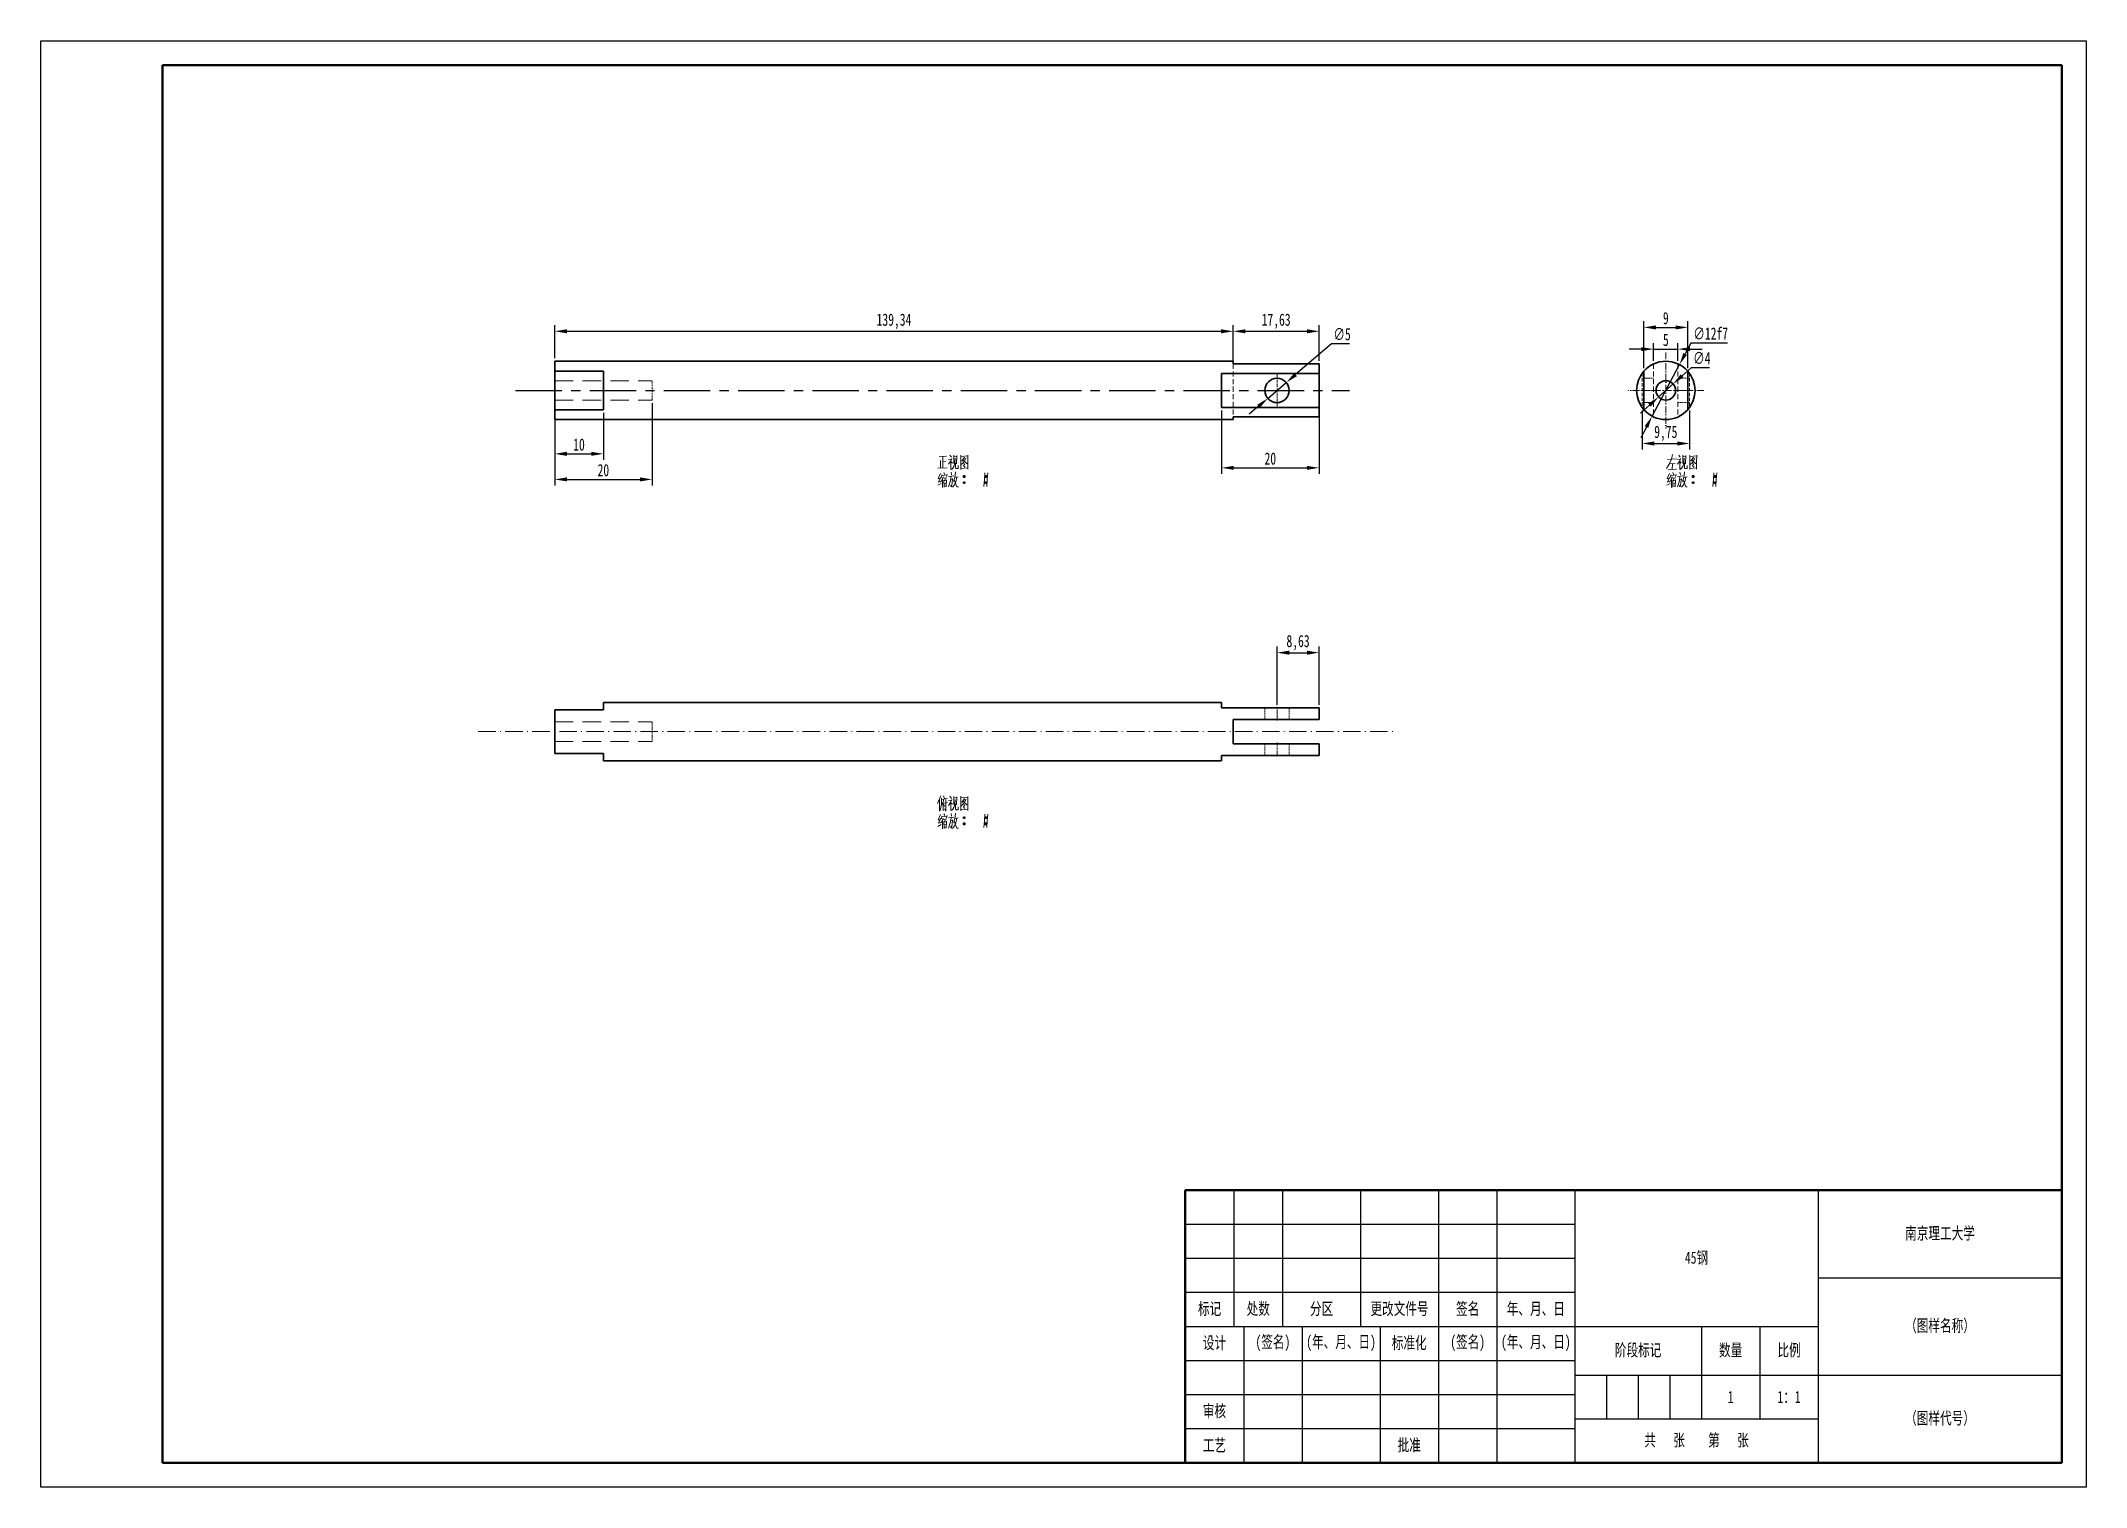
# Model space of a CAD drawing. Header units: millimetres. Extents: x 1050 to 2021, y 766 to 1186.
# Drawn here: x 1050 to 1470, y 765.6 to 1062.6 of the extents above; entities that cross this region are included whole.
import ezdxf

# ---------------------------------------------------------------- set-up
doc = ezdxf.new("R2010")
doc.units = ezdxf.units.MM
doc.header["$LTSCALE"] = 0.3
for name, pattern in [('CENTER', [50.8, 31.75, -6.35, 6.35, -6.35]), ('DASHDOT', [18.5, 12, -3, 0.5, -3]), ('DASHED', [19.05, 12.7, -6.35])]:
    doc.linetypes.add(name, pattern=pattern)
for name, color, linetype, lineweight in [('尺寸线', 3, 'Continuous', 25), ('粗实线', 7, 'Continuous', 50), ('细实线', 7, 'Continuous', 25), ('细文本', 7, 'Continuous', 25), ('细点画线', 1, 'CENTER', 25), ('虚线', 2, 'DASHED', 25)]:
    doc.layers.add(name, color=color, linetype=linetype, lineweight=lineweight)
doc.styles.add('NUT Standard', font='simfang.ttf', dxfattribs={"width": 0.7, "height": 2.5})
doc.dimstyles.new('NUT Standard', dxfattribs={"dimtxt": 2.5, "dimasz": 2.5, "dimexe": 1.25, "dimexo": 0.625, "dimtad": 1, "dimtoh": 1, "dimtxsty": 'NUT Standard', "dimcen": 2.5, "dimadec": 0, "dimazin": 0, "dimtfac": 1, "dimtmove": 0, "dimatfit": 3, "dimfxl": 1, "dimarcsym": 0})

msp = doc.modelspace()

# ---------------------------------------------------------------- texts
at = {"layer": '粗实线', "char_height": 2.5, "attachment_point": 5, "style": 'NUT Standard'}
for s, insert in [('\\pxqc;{\\fFangSong|b0|i0|c134|p49;1}', (1397.042, 784.119)), ('\\pxqc;{\\fFangSong|b0|i0|c134|p49;1：1}', (1409.042, 784.119))]:
    msp.add_mtext_dynamic_manual_height_columns(s, width=12, gutter_width=12.5, heights=[0], dxfattribs=dict(at, insert=insert))
at = {"layer": '细文本', "char_height": 2.5, "attachment_point": 5, "style": 'NUT Standard'}
for s, insert, width in [('{\\fFangSong|b0|i0|c134|p49;南京理工大学}', (1440.042, 817.619), 50), ('45钢', (1390.042, 812.619), 50), ('标记', (1290.042, 802.119), 10), ('处数', (1300.042, 802.119), 10), ('分区', (1313.042, 802.119), 16), ('更改文件号', (1329.042, 802.119), 16), ('签名', (1343.042, 802.119), 12), ('年、月、日', (1357.042, 802.119), 16), ('（图样名称）', (1440.042, 798.619), 50), ('设计', (1291.042, 795.119), 12), ('(签名)', (1303.042, 795.119), 12), ('(年、月、日)', (1317.042, 795.119), 16), ('标准化', (1331.042, 795.119), 12), ('(签名)', (1343.042, 795.119), 12), ('(年、月、日)', (1357.042, 795.119), 16), ('阶段标记', (1378.042, 793.619), 26), ('数量', (1397.042, 793.619), 12), ('比例', (1409.042, 793.619), 12), ('审核', (1291.042, 781.119), 12), ('（图样代号）', (1440.042, 779.619), 50), ('工艺', (1291.042, 774.119), 12), ('批准', (1331.042, 774.119), 12), ('共   张    第   张', (1390.042, 775.119), 50)]:
    msp.add_mtext(s, dxfattribs=dict(at, insert=insert, width=width))

# ---------------------------------------------------------------- blocks, each defined once
blk = doc.blocks.new('*D5')
at = {"layer": 'Defpoints', "color": 0, "transparency": 16777216}
for p in [(1294.9, 1002.98), (1155.55, 996.84), (1294.9, 996.84)]:
    blk.add_point(p, dxfattribs=at)
at = {"layer": '尺寸线', "color": 0, "lineweight": -2, "transparency": 16777216}
for p, q in [((1155.55, 997.46), (1155.55, 1004.23)), ((1294.9, 997.46), (1294.9, 1004.23)), ((1158.05, 1002.98), (1292.4, 1002.98))]:
    blk.add_line(p, q, dxfattribs=at)
at = {"layer": '尺寸线', "color": 0, "transparency": 16777216}
for points in [[(1158.05, 1003.4), (1158.05, 1002.57), (1155.55, 1002.98)], [(1292.4, 1003.4), (1292.4, 1002.57), (1294.9, 1002.98)]]:
    blk.add_solid(points, dxfattribs=at)
at = {"layer": '尺寸线', "color": 0, "transparency": 16777216, "insert": (1225.23, 1005.05), "char_height": 2.5, "attachment_point": 5, "style": 'NUT Standard'}
blk.add_mtext('139,34', dxfattribs=at)
blk = doc.blocks.new('*D6')
at = {"layer": 'Defpoints', "color": 0, "transparency": 16777216}
for p in [(1312.52, 1002.98), (1294.9, 996.29), (1312.52, 996.29)]:
    blk.add_point(p, dxfattribs=at)
at = {"layer": '尺寸线', "color": 0, "lineweight": -2, "transparency": 16777216}
for p, q in [((1294.9, 996.92), (1294.9, 1004.23)), ((1312.52, 996.92), (1312.52, 1004.23)), ((1297.4, 1002.98), (1310.02, 1002.98))]:
    blk.add_line(p, q, dxfattribs=at)
at = {"layer": '尺寸线', "color": 0, "transparency": 16777216}
for points in [[(1297.4, 1003.4), (1297.4, 1002.56), (1294.9, 1002.98)], [(1310.02, 1003.4), (1310.02, 1002.56), (1312.52, 1002.98)]]:
    blk.add_solid(points, dxfattribs=at)
at = {"layer": '尺寸线', "color": 0, "transparency": 16777216, "insert": (1303.71, 1005.05), "char_height": 2.5, "attachment_point": 5, "style": 'NUT Standard'}
blk.add_mtext('17,63', dxfattribs=at)
blk = doc.blocks.new('*D7')
at = {"layer": 'Defpoints', "color": 0, "transparency": 16777216}
for p in [(1386.54, 996.14), (1380.92, 985.53)]:
    blk.add_point(p, dxfattribs=at)
at = {"layer": '尺寸线', "color": 0, "lineweight": -2, "transparency": 16777216}
for p, q in [((1388.88, 1000.56), (1387.71, 998.35)), ((1396.4, 1000.56), (1388.88, 1000.56)), ((1380.92, 985.53), (1386.54, 996.14)), ((1379.75, 983.32), (1378.59, 981.11))]:
    blk.add_line(p, q, dxfattribs=at)
at = {"layer": '尺寸线', "color": 0, "transparency": 16777216}
for points in [[(1387.34, 998.54), (1388.08, 998.15), (1386.54, 996.14)], [(1379.39, 983.52), (1380.12, 983.13), (1380.92, 985.53)]]:
    blk.add_solid(points, dxfattribs=at)
at = {"layer": '尺寸线', "color": 0, "transparency": 16777216, "insert": (1392.95, 1002.52), "char_height": 2.5, "attachment_point": 5, "style": 'NUT Standard'}
blk.add_mtext('∅12f7', dxfattribs=at)
blk = doc.blocks.new('*D8')
at = {"layer": 'Defpoints', "color": 0, "transparency": 16777216}
for p in [(1385.22, 992.17), (1382.24, 989.5)]:
    blk.add_point(p, dxfattribs=at)
at = {"layer": '尺寸线', "color": 0, "lineweight": -2, "transparency": 16777216}
for p, q in [((1388.95, 995.51), (1387.08, 993.84)), ((1392.69, 995.51), (1388.95, 995.51)), ((1382.24, 989.5), (1385.22, 992.17)), ((1380.38, 987.83), (1378.52, 986.17))]:
    blk.add_line(p, q, dxfattribs=at)
at = {"layer": '尺寸线', "color": 0, "transparency": 16777216}
for points in [[(1386.81, 994.15), (1387.36, 993.53), (1385.22, 992.17)], [(1380.1, 988.14), (1380.66, 987.52), (1382.24, 989.5)]]:
    blk.add_solid(points, dxfattribs=at)
at = {"layer": '尺寸线', "color": 0, "transparency": 16777216, "insert": (1391.13, 997.47), "char_height": 2.5, "attachment_point": 5, "style": 'NUT Standard'}
blk.add_mtext('∅4', dxfattribs=at)
blk = doc.blocks.new('*D9')
at = {"layer": 'Defpoints', "color": 0, "transparency": 16777216}
for p in [(1305.8, 992.46), (1302, 989.21)]:
    blk.add_point(p, dxfattribs=at)
at = {"layer": '尺寸线', "color": 0, "lineweight": -2, "transparency": 16777216}
for p, q in [((1315.1, 1000.41), (1307.7, 994.09)), ((1318.77, 1000.41), (1315.1, 1000.41)), ((1302, 989.21), (1305.8, 992.46)), ((1300.1, 987.59), (1298.2, 985.96))]:
    blk.add_line(p, q, dxfattribs=at)
at = {"layer": '尺寸线', "color": 0, "transparency": 16777216}
for points in [[(1307.43, 994.4), (1307.97, 993.77), (1305.8, 992.46)], [(1299.83, 987.9), (1300.37, 987.27), (1302, 989.21)]]:
    blk.add_solid(points, dxfattribs=at)
at = {"layer": '尺寸线', "color": 0, "transparency": 16777216, "insert": (1317.25, 1002.37), "char_height": 2.5, "attachment_point": 5, "style": 'NUT Standard'}
blk.add_mtext('∅5', dxfattribs=at)
blk = doc.blocks.new('*D10')
at = {"layer": 'Defpoints', "color": 0, "transparency": 16777216}
for p in [(1381.23, 996.29), (1386.23, 999.32), (1386.23, 996.29)]:
    blk.add_point(p, dxfattribs=at)
at = {"layer": '尺寸线', "color": 0, "lineweight": -2, "transparency": 16777216}
for p, q in [((1381.23, 996.92), (1381.23, 1000.57)), ((1386.23, 996.92), (1386.23, 1000.57)), ((1378.73, 999.32), (1376.23, 999.32)), ((1381.23, 999.32), (1386.23, 999.32)), ((1388.73, 999.32), (1391.23, 999.32))]:
    blk.add_line(p, q, dxfattribs=at)
at = {"layer": '尺寸线', "color": 0, "transparency": 16777216}
for points in [[(1378.73, 999.73), (1378.73, 998.9), (1381.23, 999.32)], [(1388.73, 999.73), (1388.73, 998.9), (1386.23, 999.32)]]:
    blk.add_solid(points, dxfattribs=at)
at = {"layer": '尺寸线', "color": 0, "transparency": 16777216, "insert": (1383.73, 1001.21), "char_height": 2.5, "attachment_point": 5, "style": 'NUT Standard'}
blk.add_mtext('5', dxfattribs=at)
blk = doc.blocks.new('*D11')
at = {"layer": 'Defpoints', "color": 0, "transparency": 16777216}
for p in [(1388.23, 1003.78), (1379.23, 994.8), (1388.23, 994.8)]:
    blk.add_point(p, dxfattribs=at)
at = {"layer": '尺寸线', "color": 0, "lineweight": -2, "transparency": 16777216}
for p, q in [((1379.23, 995.43), (1379.23, 1005.03)), ((1388.23, 995.43), (1388.23, 1005.03)), ((1381.73, 1003.78), (1385.73, 1003.78))]:
    blk.add_line(p, q, dxfattribs=at)
at = {"layer": '尺寸线', "color": 0, "transparency": 16777216}
for points in [[(1381.73, 1004.19), (1381.73, 1003.36), (1379.23, 1003.78)], [(1385.73, 1004.19), (1385.73, 1003.36), (1388.23, 1003.78)]]:
    blk.add_solid(points, dxfattribs=at)
at = {"layer": '尺寸线', "color": 0, "transparency": 16777216, "insert": (1383.73, 1005.67), "char_height": 2.5, "attachment_point": 5, "style": 'NUT Standard'}
blk.add_mtext('9', dxfattribs=at)
blk = doc.blocks.new('*D12')
at = {"layer": 'Defpoints', "color": 0, "transparency": 16777216}
for p in [(1378.86, 987.34), (1388.61, 987.34), (1388.61, 979.94)]:
    blk.add_point(p, dxfattribs=at)
at = {"layer": '尺寸线', "color": 0, "lineweight": -2, "transparency": 16777216}
for p, q in [((1378.86, 986.71), (1378.86, 978.69)), ((1388.61, 986.71), (1388.61, 978.69)), ((1381.36, 979.94), (1386.11, 979.94))]:
    blk.add_line(p, q, dxfattribs=at)
at = {"layer": '尺寸线', "color": 0, "transparency": 16777216}
for points in [[(1381.36, 980.36), (1381.36, 979.52), (1378.86, 979.94)], [(1386.11, 980.36), (1386.11, 979.52), (1388.61, 979.94)]]:
    blk.add_solid(points, dxfattribs=at)
at = {"layer": '尺寸线', "color": 0, "transparency": 16777216, "insert": (1383.73, 982.01), "char_height": 2.5, "attachment_point": 5, "style": 'NUT Standard'}
blk.add_mtext('9,75', dxfattribs=at)
blk = doc.blocks.new('*D13')
at = {"layer": 'Defpoints', "color": 0, "transparency": 16777216}
for p in [(1155.55, 986.87), (1165.55, 986.87), (1165.55, 977.81)]:
    blk.add_point(p, dxfattribs=at)
at = {"layer": '尺寸线', "color": 0, "lineweight": -2, "transparency": 16777216}
for p, q in [((1155.55, 986.24), (1155.55, 976.56)), ((1165.55, 986.24), (1165.55, 976.56)), ((1158.05, 977.81), (1163.05, 977.81))]:
    blk.add_line(p, q, dxfattribs=at)
at = {"layer": '尺寸线', "color": 0, "transparency": 16777216}
for points in [[(1158.05, 978.23), (1158.05, 977.4), (1155.55, 977.81)], [(1163.05, 978.23), (1163.05, 977.4), (1165.55, 977.81)]]:
    blk.add_solid(points, dxfattribs=at)
at = {"layer": '尺寸线', "color": 0, "transparency": 16777216, "insert": (1160.55, 979.7), "char_height": 2.5, "attachment_point": 5, "style": 'NUT Standard'}
blk.add_mtext('10', dxfattribs=at)
blk = doc.blocks.new('*D14')
at = {"layer": 'Defpoints', "color": 0, "transparency": 16777216}
for p in [(1292.52, 987.34), (1312.52, 987.34), (1312.52, 974.94)]:
    blk.add_point(p, dxfattribs=at)
at = {"layer": '尺寸线', "color": 0, "lineweight": -2, "transparency": 16777216}
for p, q in [((1292.52, 986.71), (1292.52, 973.69)), ((1312.52, 986.71), (1312.52, 973.69)), ((1295.02, 974.94), (1310.02, 974.94))]:
    blk.add_line(p, q, dxfattribs=at)
at = {"layer": '尺寸线', "color": 0, "transparency": 16777216}
for points in [[(1295.02, 975.36), (1295.02, 974.53), (1292.52, 974.94)], [(1310.02, 975.36), (1310.02, 974.53), (1312.52, 974.94)]]:
    blk.add_solid(points, dxfattribs=at)
at = {"layer": '尺寸线', "color": 0, "transparency": 16777216, "insert": (1302.52, 976.83), "char_height": 2.5, "attachment_point": 5, "style": 'NUT Standard'}
blk.add_mtext('20', dxfattribs=at)
blk = doc.blocks.new('*D16')
at = {"layer": 'Defpoints', "color": 0, "transparency": 16777216}
for p in [(1155.55, 988.84), (1175.55, 988.84), (1175.55, 972.56)]:
    blk.add_point(p, dxfattribs=at)
at = {"layer": '尺寸线', "color": 0, "lineweight": -2, "transparency": 16777216}
for p, q in [((1155.55, 988.21), (1155.55, 971.31)), ((1175.55, 988.21), (1175.55, 971.31)), ((1158.05, 972.56), (1173.05, 972.56))]:
    blk.add_line(p, q, dxfattribs=at)
at = {"layer": '尺寸线', "color": 0, "transparency": 16777216}
for points in [[(1158.05, 972.98), (1158.05, 972.15), (1155.55, 972.56)], [(1173.05, 972.98), (1173.05, 972.15), (1175.55, 972.56)]]:
    blk.add_solid(points, dxfattribs=at)
at = {"layer": '尺寸线', "color": 0, "transparency": 16777216, "insert": (1165.55, 974.45), "char_height": 2.5, "attachment_point": 5, "style": 'NUT Standard'}
blk.add_mtext('20', dxfattribs=at)
blk = doc.blocks.new('*D17')
at = {"layer": 'Defpoints', "color": 0, "transparency": 16777216}
for p in [(1312.52, 936.98), (1303.9, 925.64), (1312.52, 925.64)]:
    blk.add_point(p, dxfattribs=at)
at = {"layer": '尺寸线', "color": 0, "lineweight": -2, "transparency": 16777216}
for p, q in [((1303.9, 926.26), (1303.9, 938.23)), ((1306.4, 936.98), (1310.02, 936.98)), ((1312.52, 926.26), (1312.52, 938.23))]:
    blk.add_line(p, q, dxfattribs=at)
at = {"layer": '尺寸线', "color": 0, "transparency": 16777216}
for points in [[(1306.4, 937.4), (1306.4, 936.56), (1303.9, 936.98)], [(1310.02, 937.4), (1310.02, 936.56), (1312.52, 936.98)]]:
    blk.add_solid(points, dxfattribs=at)
at = {"layer": '尺寸线', "color": 0, "transparency": 16777216, "insert": (1308.21, 939.05), "char_height": 2.5, "attachment_point": 5, "style": 'NUT Standard'}
blk.add_mtext('8,63', dxfattribs=at)

# ---------------------------------------------------------------- dimensions: what is measured, and where the dimension line sits
at = {"layer": '尺寸线'}
for p1, p2, distance, picture, middle in [((1155.555, 996.836), (1294.898, 996.836), 6.148, '*D5', (1225.226, 1005.052)), ((1294.89761787, 996.290555624), (1312.52261787, 996.290555624), 6.690936356, '*D6', (1303.71011787, 1005.049349123)), ((1379.232, 994.805), (1388.232, 994.805), 8.973, '*D11', (1383.732, 1005.667)), ((1381.232, 996.291), (1386.232, 996.291), 3.027, '*D10', (1383.732, 1001.207)), ((1155.555, 988.836), (1175.555, 988.836), -16.274, '*D16', (1165.555, 974.451)), ((1292.523, 987.336), (1312.523, 987.336), -12.394, '*D14', (1302.523, 976.831)), ((1378.859, 987.336), (1388.606, 987.336), -7.398, '*D12', (1383.732, 982.007)), ((1155.555, 986.868), (1165.555, 986.868), -9.055, '*D13', (1160.555, 979.702)), ((1303.89761787, 925.637799887), (1312.52261787, 925.637799887), 11.34282826, '*D17', (1308.21011787, 939.048485289))]:
    dim = msp.add_aligned_dim(p1=p1, p2=p2, distance=distance, dimstyle='NUT Standard', dxfattribs=at)
    dim.commit()
    dim.dimension.update_dxf_attribs({"geometry": picture, "text_midpoint": middle})
dim = msp.add_diameter_dim_2p(p1=(1301.998, 989.211), p2=(1305.798, 992.461), dimstyle='NUT Standard', dxfattribs=at)
dim.commit()
dim.dimension.update_dxf_attribs({"geometry": '*D9', "text_midpoint": (1317.249, 1000.414), "dimtype": 163})
dim = msp.add_diameter_dim_2p(p1=(1380.925, 985.534), p2=(1386.54, 996.139), text='<>f7', dimstyle='NUT Standard', dxfattribs=at)
dim.commit()
dim.dimension.update_dxf_attribs({"geometry": '*D7', "text_midpoint": (1392.955, 1002.518)})
dim = msp.add_diameter_dim_2p(p1=(1382.243, 989.502), p2=(1385.222, 992.171), dimstyle='NUT Standard', dxfattribs=at)
dim.commit()
dim.dimension.update_dxf_attribs({"geometry": '*D8', "text_midpoint": (1391.131, 997.467)})

# ---------------------------------------------------------------- linework, layer by layer
for p, q in [((1050.042, 1062.619), (1470.042, 1062.619)), ((1050.042, 765.619), (1050.042, 1062.619)), ((1470.042, 1062.619), (1470.042, 765.619)), ((1470.042, 765.619), (1050.042, 765.619))]:
    msp.add_line(p, q)
at = {"color": 7, "lineweight": 35}
for p, q in [((1155.555, 996.836), (1294.898, 996.836)), ((1155.555, 994.805), (1155.555, 996.836)), ((1294.898, 996.836), (1294.898, 996.291)), ((1312.523, 996.291), (1294.898, 996.291)), ((1312.523, 996.291), (1294.898, 996.291)), ((1312.523, 994.336), (1312.523, 996.291)), ((1155.555, 994.805), (1165.555, 994.805)), ((1155.555, 986.868), (1155.555, 994.805)), ((1165.555, 986.868), (1165.555, 994.805)), ((1292.523, 994.336), (1292.523, 987.336)), ((1312.523, 994.336), (1292.523, 994.336)), ((1312.523, 994.336), (1312.523, 987.336)), ((1379.232, 986.868), (1379.232, 994.805)), ((1388.232, 986.868), (1388.232, 994.805)), ((1312.523, 987.336), (1292.523, 987.336)), ((1312.523, 985.382), (1312.523, 987.336)), ((1155.555, 984.836), (1155.555, 986.868)), ((1155.555, 986.868), (1165.555, 986.868)), ((1155.555, 984.836), (1294.898, 984.836)), ((1294.898, 985.382), (1294.898, 984.836)), ((1312.523, 985.382), (1294.898, 985.382)), ((1155.555, 920.764), (1155.555, 925.264)), ((1155.555, 925.264), (1165.555, 925.264)), ((1165.555, 925.264), (1165.555, 926.764)), ((1165.555, 926.764), (1292.523, 926.764)), ((1292.523, 926.764), (1292.523, 925.638)), ((1312.523, 925.638), (1292.523, 925.638)), ((1312.523, 923.264), (1312.523, 925.638)), ((1155.555, 916.264), (1155.555, 920.764)), ((1294.898, 923.264), (1294.898, 920.764)), ((1312.523, 923.264), (1294.898, 923.264)), ((1294.898, 920.764), (1294.898, 918.264)), ((1155.555, 916.264), (1165.555, 916.264)), ((1165.555, 914.764), (1165.555, 916.264)), ((1292.523, 915.891), (1292.523, 914.764)), ((1312.523, 915.891), (1292.523, 915.891)), ((1312.523, 918.264), (1294.898, 918.264)), ((1312.523, 915.891), (1312.523, 918.264)), ((1165.555, 914.764), (1292.523, 914.764))]:
    msp.add_line(p, q, dxfattribs=at)
at = {"color": 7, "linetype": 'DASHED', "lineweight": 13, "ltscale": 0.25}
for p, q in [((1155.555, 994.805), (1165.555, 994.805)), ((1155.555, 986.868), (1165.555, 986.868))]:
    msp.add_line(p, q, dxfattribs=at)
at = {"color": 7, "linetype": 'DASHED', "lineweight": 13}
for p, q in [((1312.523, 994.336), (1292.523, 994.336)), ((1312.523, 987.336), (1292.523, 987.336))]:
    msp.add_line(p, q, dxfattribs=at)
at = {"color": 7, "linetype": 'DASHED', "lineweight": 13, "ltscale": 0.440625}
msp.add_line((1312.523, 985.382), (1294.898, 985.382), dxfattribs=at)
at = {"color": 7, "lineweight": 13}
for points in [[(1234.214, 974.861), (1236.174, 974.966)], [(1234.494, 977.276), (1235.999, 977.346)], [(1234.774, 976.471), (1234.774, 974.896)], [(1235.264, 977.276), (1235.264, 976.121), (1235.264, 974.931)], [(1235.264, 976.156), (1235.894, 976.226)], [(1237.084, 976.891), (1236.909, 976.401), (1236.419, 975.666)], [(1236.454, 976.681), (1237.014, 976.751)], [(1236.734, 977.556), (1237.014, 977.136)], [(1236.909, 976.401), (1236.909, 974.616)], [(1236.909, 976.226), (1237.224, 975.911)], [(1237.014, 974.616), (1237.294, 974.896)], [(1237.294, 974.896), (1237.539, 975.246)], [(1237.504, 977.521), (1237.504, 975.841)], [(1238.169, 977.346), (1237.504, 977.276)], [(1237.714, 975.876), (1237.539, 975.246)], [(1237.819, 976.926), (1237.714, 975.876)], [(1237.854, 974.896), (1237.854, 975.981)], [(1237.994, 974.791), (1237.854, 974.896)], [(1238.414, 974.791), (1237.994, 974.791)], [(1238.099, 975.771), (1238.169, 977.451)], [(1238.414, 975.421), (1238.414, 974.791)], [(1238.939, 977.556), (1238.939, 976.086), (1238.939, 974.581)], [(1238.939, 977.521), (1238.939, 976.121), (1238.939, 974.721)], [(1240.409, 977.381), (1238.939, 977.241)], [(1238.939, 974.826), (1240.304, 974.931)], [(1239.009, 975.631), (1239.499, 976.051)], [(1239.709, 977.101), (1239.149, 976.296)], [(1239.464, 976.541), (1240.164, 975.806)], [(1239.464, 975.456), (1239.814, 975.071)], [(1239.499, 976.751), (1239.954, 976.821)], [(1239.499, 976.051), (1239.709, 976.331)], [(1239.569, 975.841), (1239.814, 975.561)], [(1239.709, 976.331), (1240.059, 976.961)], [(1240.164, 975.806), (1240.339, 975.841)], [(1240.374, 974.651), (1240.374, 974.756), (1240.304, 974.931)], [(1240.374, 974.756), (1240.374, 976.121), (1240.409, 977.521)], [(1384.432, 975.666), (1383.872, 974.791)], [(1384.082, 976.646), (1385.902, 976.786)], [(1384.187, 974.546), (1385.902, 974.651)], [(1384.887, 976.716), (1384.432, 975.666)], [(1384.572, 975.736), (1385.657, 975.841)], [(1385.097, 977.661), (1384.887, 976.716)], [(1385.097, 975.771), (1385.062, 974.581)], [(1386.777, 976.891), (1386.602, 976.401), (1386.112, 975.666)], [(1386.147, 976.681), (1386.707, 976.751)], [(1386.427, 977.556), (1386.707, 977.136)], [(1386.602, 976.401), (1386.602, 974.616)], [(1386.602, 976.226), (1386.917, 975.911)], [(1386.707, 974.616), (1386.987, 974.896)], [(1386.987, 974.896), (1387.232, 975.246)], [(1387.197, 977.521), (1387.197, 975.841)], [(1387.862, 977.346), (1387.197, 977.276)], [(1387.407, 975.876), (1387.232, 975.246)], [(1387.512, 976.926), (1387.407, 975.876)], [(1387.547, 974.896), (1387.547, 975.981)], [(1387.687, 974.791), (1387.547, 974.896)], [(1388.107, 974.791), (1387.687, 974.791)], [(1387.792, 975.771), (1387.862, 977.451)], [(1388.107, 975.421), (1388.107, 974.791)], [(1388.632, 977.556), (1388.632, 976.086), (1388.632, 974.581)], [(1388.632, 977.521), (1388.632, 976.121), (1388.632, 974.721)], [(1390.102, 977.381), (1388.632, 977.241)], [(1388.632, 974.826), (1389.997, 974.931)], [(1388.702, 975.631), (1389.192, 976.051)], [(1389.402, 977.101), (1388.842, 976.296)], [(1389.157, 976.541), (1389.857, 975.806)], [(1389.157, 975.456), (1389.507, 975.071)], [(1389.192, 976.751), (1389.647, 976.821)], [(1389.192, 976.051), (1389.402, 976.331)], [(1389.262, 975.841), (1389.507, 975.561)], [(1389.402, 976.331), (1389.752, 976.961)], [(1389.857, 975.806), (1390.032, 975.841)], [(1390.067, 974.651), (1390.067, 974.756), (1389.997, 974.931)], [(1390.067, 974.756), (1390.067, 976.121), (1390.102, 977.521)], [(1234.249, 971.361), (1234.949, 971.746)], [(1234.704, 972.796), (1234.284, 972.656)], [(1234.774, 973.811), (1234.319, 972.726)], [(1234.354, 972.026), (1234.879, 972.201)], [(1234.844, 973.041), (1234.389, 972.026)], [(1235.159, 972.516), (1234.844, 972.026)], [(1235.089, 973.496), (1234.984, 972.936)], [(1235.089, 973.356), (1236.139, 973.496)], [(1235.334, 973.076), (1235.159, 972.516)], [(1235.194, 972.586), (1235.194, 970.871)], [(1235.404, 972.796), (1236.104, 972.901)], [(1235.474, 973.986), (1235.649, 973.601)], [(1235.474, 972.376), (1235.509, 970.976)], [(1235.474, 972.271), (1235.999, 972.341)], [(1235.509, 971.711), (1235.894, 971.781)], [(1235.964, 971.221), (1235.544, 971.151)], [(1235.719, 972.831), (1235.649, 972.271)], [(1236.034, 972.446), (1235.964, 971.046)], [(1236.174, 973.601), (1236.034, 973.146)], [(1236.944, 973.216), (1236.839, 972.306), (1236.734, 971.886), (1236.419, 971.011)], [(1236.454, 973.146), (1237.504, 973.286)], [(1237.259, 972.726), (1237.154, 971.886), (1237.014, 971.046), (1236.804, 971.326)], [(1236.874, 972.551), (1237.259, 972.621)], [(1236.944, 974.056), (1237.049, 973.496)], [(1237.644, 971.466), (1237.259, 970.941)], [(1237.644, 972.726), (1237.469, 972.166)], [(1237.574, 972.481), (1238.134, 971.046)], [(1237.784, 973.356), (1237.644, 972.726)], [(1237.924, 972.096), (1237.644, 971.466)], [(1237.714, 972.971), (1238.414, 973.111)], [(1237.854, 974.091), (1237.784, 973.356)], [(1238.134, 973.041), (1237.924, 972.096)], [(1238.134, 971.046), (1238.449, 971.046)], [(1239.464, 973.181), (1239.849, 973.181)], [(1239.464, 971.921), (1239.849, 971.921)], [(1239.499, 973.286), (1239.814, 973.286)], [(1239.499, 973.041), (1239.814, 973.041)], [(1239.499, 972.026), (1239.814, 972.026)], [(1239.499, 971.781), (1239.814, 971.781)], [(1243.909, 973.916), (1243.804, 972.516), (1243.699, 971.116)], [(1243.909, 973.181), (1244.294, 973.181)], [(1243.909, 971.921), (1244.294, 971.921)], [(1243.944, 973.286), (1244.259, 973.286)], [(1243.944, 973.041), (1244.259, 973.041)], [(1243.944, 972.026), (1244.259, 972.026)], [(1243.944, 971.781), (1244.259, 971.781)], [(1244.504, 973.916), (1244.399, 972.516), (1244.294, 971.116)], [(1383.942, 971.361), (1384.642, 971.746)], [(1384.397, 972.796), (1383.977, 972.656)], [(1384.467, 973.811), (1384.012, 972.726)], [(1384.047, 972.026), (1384.572, 972.201)], [(1384.537, 973.041), (1384.082, 972.026)], [(1384.852, 972.516), (1384.537, 972.026)], [(1384.782, 973.496), (1384.677, 972.936)], [(1384.782, 973.356), (1385.832, 973.496)], [(1385.027, 973.076), (1384.852, 972.516)], [(1384.887, 972.586), (1384.887, 970.871)], [(1385.097, 972.796), (1385.797, 972.901)], [(1385.167, 973.986), (1385.342, 973.601)], [(1385.167, 972.376), (1385.202, 970.976)], [(1385.167, 972.271), (1385.692, 972.341)], [(1385.202, 971.711), (1385.587, 971.781)], [(1385.657, 971.221), (1385.237, 971.151)], [(1385.412, 972.831), (1385.342, 972.271)], [(1385.727, 972.446), (1385.657, 971.046)], [(1385.867, 973.601), (1385.727, 973.146)], [(1386.637, 973.216), (1386.532, 972.306), (1386.427, 971.886), (1386.112, 971.011)], [(1386.147, 973.146), (1387.197, 973.286)], [(1386.952, 972.726), (1386.847, 971.886), (1386.707, 971.046), (1386.497, 971.326)], [(1386.567, 972.551), (1386.952, 972.621)], [(1386.637, 974.056), (1386.742, 973.496)], [(1387.337, 971.466), (1386.952, 970.941)], [(1387.337, 972.726), (1387.162, 972.166)], [(1387.267, 972.481), (1387.827, 971.046)], [(1387.477, 973.356), (1387.337, 972.726)], [(1387.617, 972.096), (1387.337, 971.466)], [(1387.407, 972.971), (1388.107, 973.111)], [(1387.547, 974.091), (1387.477, 973.356)], [(1387.827, 973.041), (1387.617, 972.096)], [(1387.827, 971.046), (1388.142, 971.046)], [(1389.157, 973.181), (1389.542, 973.181)], [(1389.157, 971.921), (1389.542, 971.921)], [(1389.192, 973.286), (1389.507, 973.286)], [(1389.192, 973.041), (1389.507, 973.041)], [(1389.192, 972.026), (1389.507, 972.026)], [(1389.192, 971.781), (1389.507, 971.781)], [(1393.602, 973.916), (1393.497, 972.516), (1393.392, 971.116)], [(1393.602, 973.181), (1393.987, 973.181)], [(1393.602, 971.921), (1393.987, 971.921)], [(1393.637, 973.286), (1393.952, 973.286)], [(1393.637, 973.041), (1393.952, 973.041)], [(1393.637, 972.026), (1393.952, 972.026)], [(1393.637, 971.781), (1393.952, 971.781)], [(1394.197, 973.916), (1394.092, 972.516), (1393.987, 971.116)], [(1234.844, 907.589), (1234.144, 905.979)], [(1235.404, 907.554), (1235.614, 907.064)], [(1236.734, 907.484), (1237.014, 907.064)], [(1237.504, 907.449), (1237.504, 905.769)], [(1238.169, 907.274), (1237.504, 907.204)], [(1238.099, 905.699), (1238.169, 907.379)], [(1238.939, 907.484), (1238.939, 906.014), (1238.939, 904.509)], [(1238.939, 907.449), (1238.939, 906.049), (1238.939, 904.649)], [(1240.409, 907.309), (1238.939, 907.169)], [(1240.374, 904.684), (1240.374, 906.049), (1240.409, 907.449)], [(1234.774, 903.739), (1234.319, 902.654)], [(1234.599, 906.924), (1234.599, 905.699), (1234.599, 904.439)], [(1234.879, 905.174), (1234.704, 904.544)], [(1234.984, 905.804), (1234.879, 905.174)], [(1235.019, 907.099), (1234.984, 905.804)], [(1235.089, 903.424), (1234.984, 902.864)], [(1235.019, 906.854), (1236.139, 907.029)], [(1235.299, 906.224), (1235.054, 905.769)], [(1235.089, 903.284), (1236.139, 903.424)], [(1235.334, 903.004), (1235.159, 902.444)], [(1235.404, 906.749), (1235.299, 906.224)], [(1235.299, 906.224), (1235.299, 904.474)], [(1235.404, 906.049), (1236.209, 906.189)], [(1235.474, 905.804), (1235.614, 905.384)], [(1235.474, 903.914), (1235.649, 903.529)], [(1235.859, 904.439), (1235.579, 904.894)], [(1235.859, 906.854), (1235.859, 905.664), (1235.859, 904.439)], [(1236.174, 903.529), (1236.034, 903.074)], [(1237.084, 906.819), (1236.909, 906.329), (1236.419, 905.594)], [(1236.944, 903.144), (1236.839, 902.234), (1236.734, 901.814), (1236.419, 900.939)], [(1236.454, 906.609), (1237.014, 906.679)], [(1236.454, 903.074), (1237.504, 903.214)], [(1236.909, 906.329), (1236.909, 904.544)], [(1236.909, 906.154), (1237.224, 905.839)], [(1236.944, 903.984), (1237.049, 903.424)], [(1237.014, 904.544), (1237.294, 904.824)], [(1237.294, 904.824), (1237.539, 905.174)], [(1237.714, 905.804), (1237.539, 905.174)], [(1237.784, 903.284), (1237.644, 902.654)], [(1237.819, 906.854), (1237.714, 905.804)], [(1237.714, 902.899), (1238.414, 903.039)], [(1237.854, 904.019), (1237.784, 903.284)], [(1237.854, 904.824), (1237.854, 905.909)], [(1237.994, 904.719), (1237.854, 904.824)], [(1238.414, 904.719), (1237.994, 904.719)], [(1238.414, 905.349), (1238.414, 904.719)], [(1238.939, 904.754), (1240.304, 904.859)], [(1239.009, 905.559), (1239.499, 905.979)], [(1239.709, 907.029), (1239.149, 906.224)], [(1239.464, 906.469), (1240.164, 905.734)], [(1239.464, 905.384), (1239.814, 904.999)], [(1239.464, 903.109), (1239.849, 903.109)], [(1239.499, 906.679), (1239.954, 906.749)], [(1239.499, 905.979), (1239.709, 906.259)], [(1239.499, 903.214), (1239.814, 903.214)], [(1239.569, 905.769), (1239.814, 905.489)], [(1239.709, 906.259), (1240.059, 906.889)], [(1240.164, 905.734), (1240.339, 905.769)], [(1240.374, 904.579), (1240.374, 904.684), (1240.304, 904.859)], [(1243.909, 903.844), (1243.804, 902.444), (1243.699, 901.044)], [(1243.909, 903.109), (1244.294, 903.109)], [(1243.944, 903.214), (1244.259, 903.214)], [(1244.504, 903.844), (1244.399, 902.444), (1244.294, 901.044)], [(1234.249, 901.289), (1234.949, 901.674)], [(1234.704, 902.724), (1234.284, 902.584)], [(1234.354, 901.954), (1234.879, 902.129)], [(1234.844, 902.969), (1234.389, 901.954)], [(1235.159, 902.444), (1234.844, 901.954)], [(1235.194, 902.514), (1235.194, 900.799)], [(1235.404, 902.724), (1236.104, 902.829)], [(1235.474, 902.304), (1235.509, 900.904)], [(1235.474, 902.199), (1235.999, 902.269)], [(1235.509, 901.639), (1235.894, 901.709)], [(1235.964, 901.149), (1235.544, 901.079)], [(1235.719, 902.759), (1235.649, 902.199)], [(1236.034, 902.374), (1235.964, 900.974)], [(1237.259, 902.654), (1237.154, 901.814), (1237.014, 900.974), (1236.804, 901.254)], [(1236.874, 902.479), (1237.259, 902.549)], [(1237.644, 901.394), (1237.259, 900.869)], [(1237.644, 902.654), (1237.469, 902.094)], [(1237.574, 902.409), (1238.134, 900.974)], [(1237.924, 902.024), (1237.644, 901.394)], [(1238.134, 902.969), (1237.924, 902.024)], [(1238.134, 900.974), (1238.449, 900.974)], [(1239.464, 901.849), (1239.849, 901.849)], [(1239.499, 902.969), (1239.814, 902.969)], [(1239.499, 901.954), (1239.814, 901.954)], [(1239.499, 901.709), (1239.814, 901.709)], [(1243.909, 901.849), (1244.294, 901.849)], [(1243.944, 902.969), (1244.259, 902.969)], [(1243.944, 901.954), (1244.259, 901.954)], [(1243.944, 901.709), (1244.259, 901.709)]]:
    msp.add_lwpolyline(points, dxfattribs=at)
for points in [[(1239.569, 972.971), (1239.744, 972.971), (1239.849, 973.076), (1239.849, 973.251), (1239.744, 973.356), (1239.569, 973.356), (1239.464, 973.251), (1239.464, 973.076)], [(1239.569, 971.711), (1239.744, 971.711), (1239.849, 971.816), (1239.849, 971.991), (1239.744, 972.096), (1239.569, 972.096), (1239.464, 971.991), (1239.464, 971.816)], [(1244.014, 972.971), (1244.189, 972.971), (1244.294, 973.076), (1244.294, 973.251), (1244.189, 973.356), (1244.014, 973.356), (1243.909, 973.251), (1243.909, 973.076)], [(1244.014, 971.711), (1244.189, 971.711), (1244.294, 971.816), (1244.294, 971.991), (1244.189, 972.096), (1244.014, 972.096), (1243.909, 971.991), (1243.909, 971.816)], [(1389.262, 972.971), (1389.437, 972.971), (1389.542, 973.076), (1389.542, 973.251), (1389.437, 973.356), (1389.262, 973.356), (1389.157, 973.251), (1389.157, 973.076)], [(1389.262, 971.711), (1389.437, 971.711), (1389.542, 971.816), (1389.542, 971.991), (1389.437, 972.096), (1389.262, 972.096), (1389.157, 971.991), (1389.157, 971.816)], [(1393.707, 972.971), (1393.882, 972.971), (1393.987, 973.076), (1393.987, 973.251), (1393.882, 973.356), (1393.707, 973.356), (1393.602, 973.251), (1393.602, 973.076)], [(1393.707, 971.711), (1393.882, 971.711), (1393.987, 971.816), (1393.987, 971.991), (1393.882, 972.096), (1393.707, 972.096), (1393.602, 971.991), (1393.602, 971.816)], [(1239.569, 902.899), (1239.744, 902.899), (1239.849, 903.004), (1239.849, 903.179), (1239.744, 903.284), (1239.569, 903.284), (1239.464, 903.179), (1239.464, 903.004)], [(1244.014, 902.899), (1244.189, 902.899), (1244.294, 903.004), (1244.294, 903.179), (1244.189, 903.284), (1244.014, 903.284), (1243.909, 903.179), (1243.909, 903.004)], [(1239.569, 901.639), (1239.744, 901.639), (1239.849, 901.744), (1239.849, 901.919), (1239.744, 902.024), (1239.569, 902.024), (1239.464, 901.919), (1239.464, 901.744)], [(1244.014, 901.639), (1244.189, 901.639), (1244.294, 901.744), (1244.294, 901.919), (1244.189, 902.024), (1244.014, 902.024), (1243.909, 901.919), (1243.909, 901.744)]]:
    msp.add_lwpolyline(points, close=True, dxfattribs=at)
at = {"color": 7, "lineweight": 35}
for centre, radius in [((1303.898, 990.836), 2.5), ((1383.732, 990.836), 2)]:
    msp.add_circle(centre, radius, dxfattribs=at)
for start, end in [(41.40962, 138.59038), (138.59038, 221.40962), (318.59038, 41.40962), (221.40962, 318.59038)]:
    msp.add_arc((1383.732, 990.836), 6, start, end, dxfattribs=at)
at = {"layer": '粗实线'}
for p, q in [((1075.042, 770.619), (1075.042, 1057.619)), ((1075.042, 1057.619), (1465.042, 1057.619)), ((1465.042, 1057.619), (1465.042, 770.619)), ((1285.042, 826.619), (1465.042, 826.619)), ((1285.042, 770.619), (1285.042, 826.619)), ((1465.042, 770.619), (1075.042, 770.619)), ((1285.042, 770.619), (1465.042, 770.619))]:
    msp.add_line(p, q, dxfattribs=at)
at = {"layer": '细实线'}
for p, q in [((1295.042, 826.619), (1295.042, 798.619)), ((1305.042, 826.619), (1305.042, 798.619)), ((1321.042, 826.619), (1321.042, 798.619)), ((1337.042, 826.619), (1337.042, 798.619)), ((1349.042, 826.619), (1349.042, 798.619)), ((1365.042, 826.619), (1365.042, 770.619)), ((1415.042, 826.619), (1415.042, 770.619)), ((1285.042, 819.619), (1365.042, 819.619)), ((1285.042, 812.619), (1365.042, 812.619)), ((1415.042, 808.619), (1465.042, 808.619)), ((1285.042, 805.619), (1365.042, 805.619)), ((1285.042, 798.619), (1415.042, 798.619)), ((1297.042, 798.619), (1297.042, 770.619)), ((1309.042, 798.619), (1309.042, 770.619)), ((1325.042, 798.619), (1325.042, 770.619)), ((1337.042, 798.619), (1337.042, 770.619)), ((1349.042, 798.619), (1349.042, 770.619)), ((1391.042, 798.619), (1391.042, 779.619)), ((1403.042, 798.619), (1403.042, 779.619)), ((1285.042, 791.619), (1365.042, 791.619)), ((1365.042, 788.619), (1465.042, 788.619)), ((1371.542, 788.619), (1371.542, 779.619)), ((1378.042, 788.619), (1378.042, 779.619)), ((1384.542, 788.619), (1384.542, 779.619)), ((1285.042, 784.619), (1365.042, 784.619)), ((1285.042, 777.619), (1365.042, 777.619)), ((1365.042, 779.619), (1415.042, 779.619))]:
    msp.add_line(p, q, dxfattribs=at)
at = {"layer": '细点画线', "linetype": 'DASHDOT', "lineweight": 13, "ltscale": 0.39}
for p, q in [((1383.732, 998.636), (1383.732, 983.036)), ((1391.532, 990.836), (1375.932, 990.836))]:
    msp.add_line(p, q, dxfattribs=at)
at = {"layer": '细点画线', "linetype": 'DASHDOT', "lineweight": 13, "ltscale": 0.1625}
for p, q in [((1303.898, 994.086), (1303.898, 987.586)), ((1307.148, 990.836), (1300.648, 990.836))]:
    msp.add_line(p, q, dxfattribs=at)
at = {"layer": '细点画线'}
msp.add_line((1147.507, 990.836), (1318.805, 990.836), dxfattribs=at)
at = {"layer": '细点画线', "linetype": 'DASHDOT', "lineweight": 13, "ltscale": 0.071202}
msp.add_line((1378.622, 990.836), (1381.47, 990.836), dxfattribs=at)
at = {"layer": '细点画线', "linetype": 'DASHDOT', "lineweight": 13, "ltscale": 0.071201}
msp.add_line((1385.995, 990.836), (1388.843, 990.836), dxfattribs=at)
at = {"layer": '细点画线', "linetype": 'DASHDOT', "lineweight": 13, "ltscale": 0.071217}
for p, q in [((1303.898, 925.875), (1303.898, 923.027)), ((1303.898, 918.502), (1303.898, 915.653))]:
    msp.add_line(p, q, dxfattribs=at)
at = {"layer": '细点画线', "linetype": 'DASHDOT', "lineweight": 13}
msp.add_line((1139.858, 920.764), (1328.219, 920.764), dxfattribs=at)
at = {"layer": '虚线', "linetype": 'DASHED', "lineweight": 13, "ltscale": 0.272718}
for p, q in [((1294.898, 996.291), (1294.898, 985.382)), ((1381.232, 996.291), (1381.232, 985.382)), ((1386.232, 996.291), (1386.232, 985.382))]:
    msp.add_line(p, q, dxfattribs=at)
at = {"layer": '虚线', "linetype": 'DASHED', "lineweight": 13}
for p, q in [((1155.555, 992.836), (1175.555, 992.836)), ((1155.555, 988.836), (1175.555, 988.836)), ((1155.555, 922.764), (1175.555, 922.764)), ((1155.555, 918.764), (1175.555, 918.764))]:
    msp.add_line(p, q, dxfattribs=at)
at = {"layer": '虚线', "linetype": 'DASHED', "lineweight": 13, "ltscale": 0.1}
msp.add_line((1175.555, 988.836), (1175.555, 992.836), dxfattribs=at)
at = {"layer": '虚线', "linetype": 'DASHED', "lineweight": 13, "ltscale": 0.175}
for p, q in [((1378.859, 994.336), (1378.859, 987.336)), ((1388.606, 994.336), (1388.606, 987.336))]:
    msp.add_line(p, q, dxfattribs=at)
at = {"layer": '虚线', "linetype": 'DASHED', "lineweight": 13, "ltscale": 0.059335}
for p, q in [((1381.232, 993.336), (1378.859, 993.336)), ((1388.606, 993.336), (1386.232, 993.336)), ((1381.232, 988.336), (1378.859, 988.336)), ((1388.606, 988.336), (1386.232, 988.336)), ((1301.398, 925.638), (1301.398, 923.264)), ((1306.398, 925.638), (1306.398, 923.264)), ((1301.398, 918.264), (1301.398, 915.891)), ((1306.398, 918.264), (1306.398, 915.891))]:
    msp.add_line(p, q, dxfattribs=at)
at = {"layer": '虚线', "linetype": 'DASHED', "lineweight": 13, "ltscale": 0.05}
for p, q in [((1175.555, 920.764), (1175.555, 922.764)), ((1175.555, 918.764), (1175.555, 920.764))]:
    msp.add_line(p, q, dxfattribs=at)

msp.set_redraw_order([(e.dxf.handle, doc.entitydb.next_handle()) for e in msp.query("TEXT MTEXT ATTDEF DIMENSION ARC_DIMENSION")])  # texts and dimensions are drawn at this point

doc.saveas('drawing.dxf')
